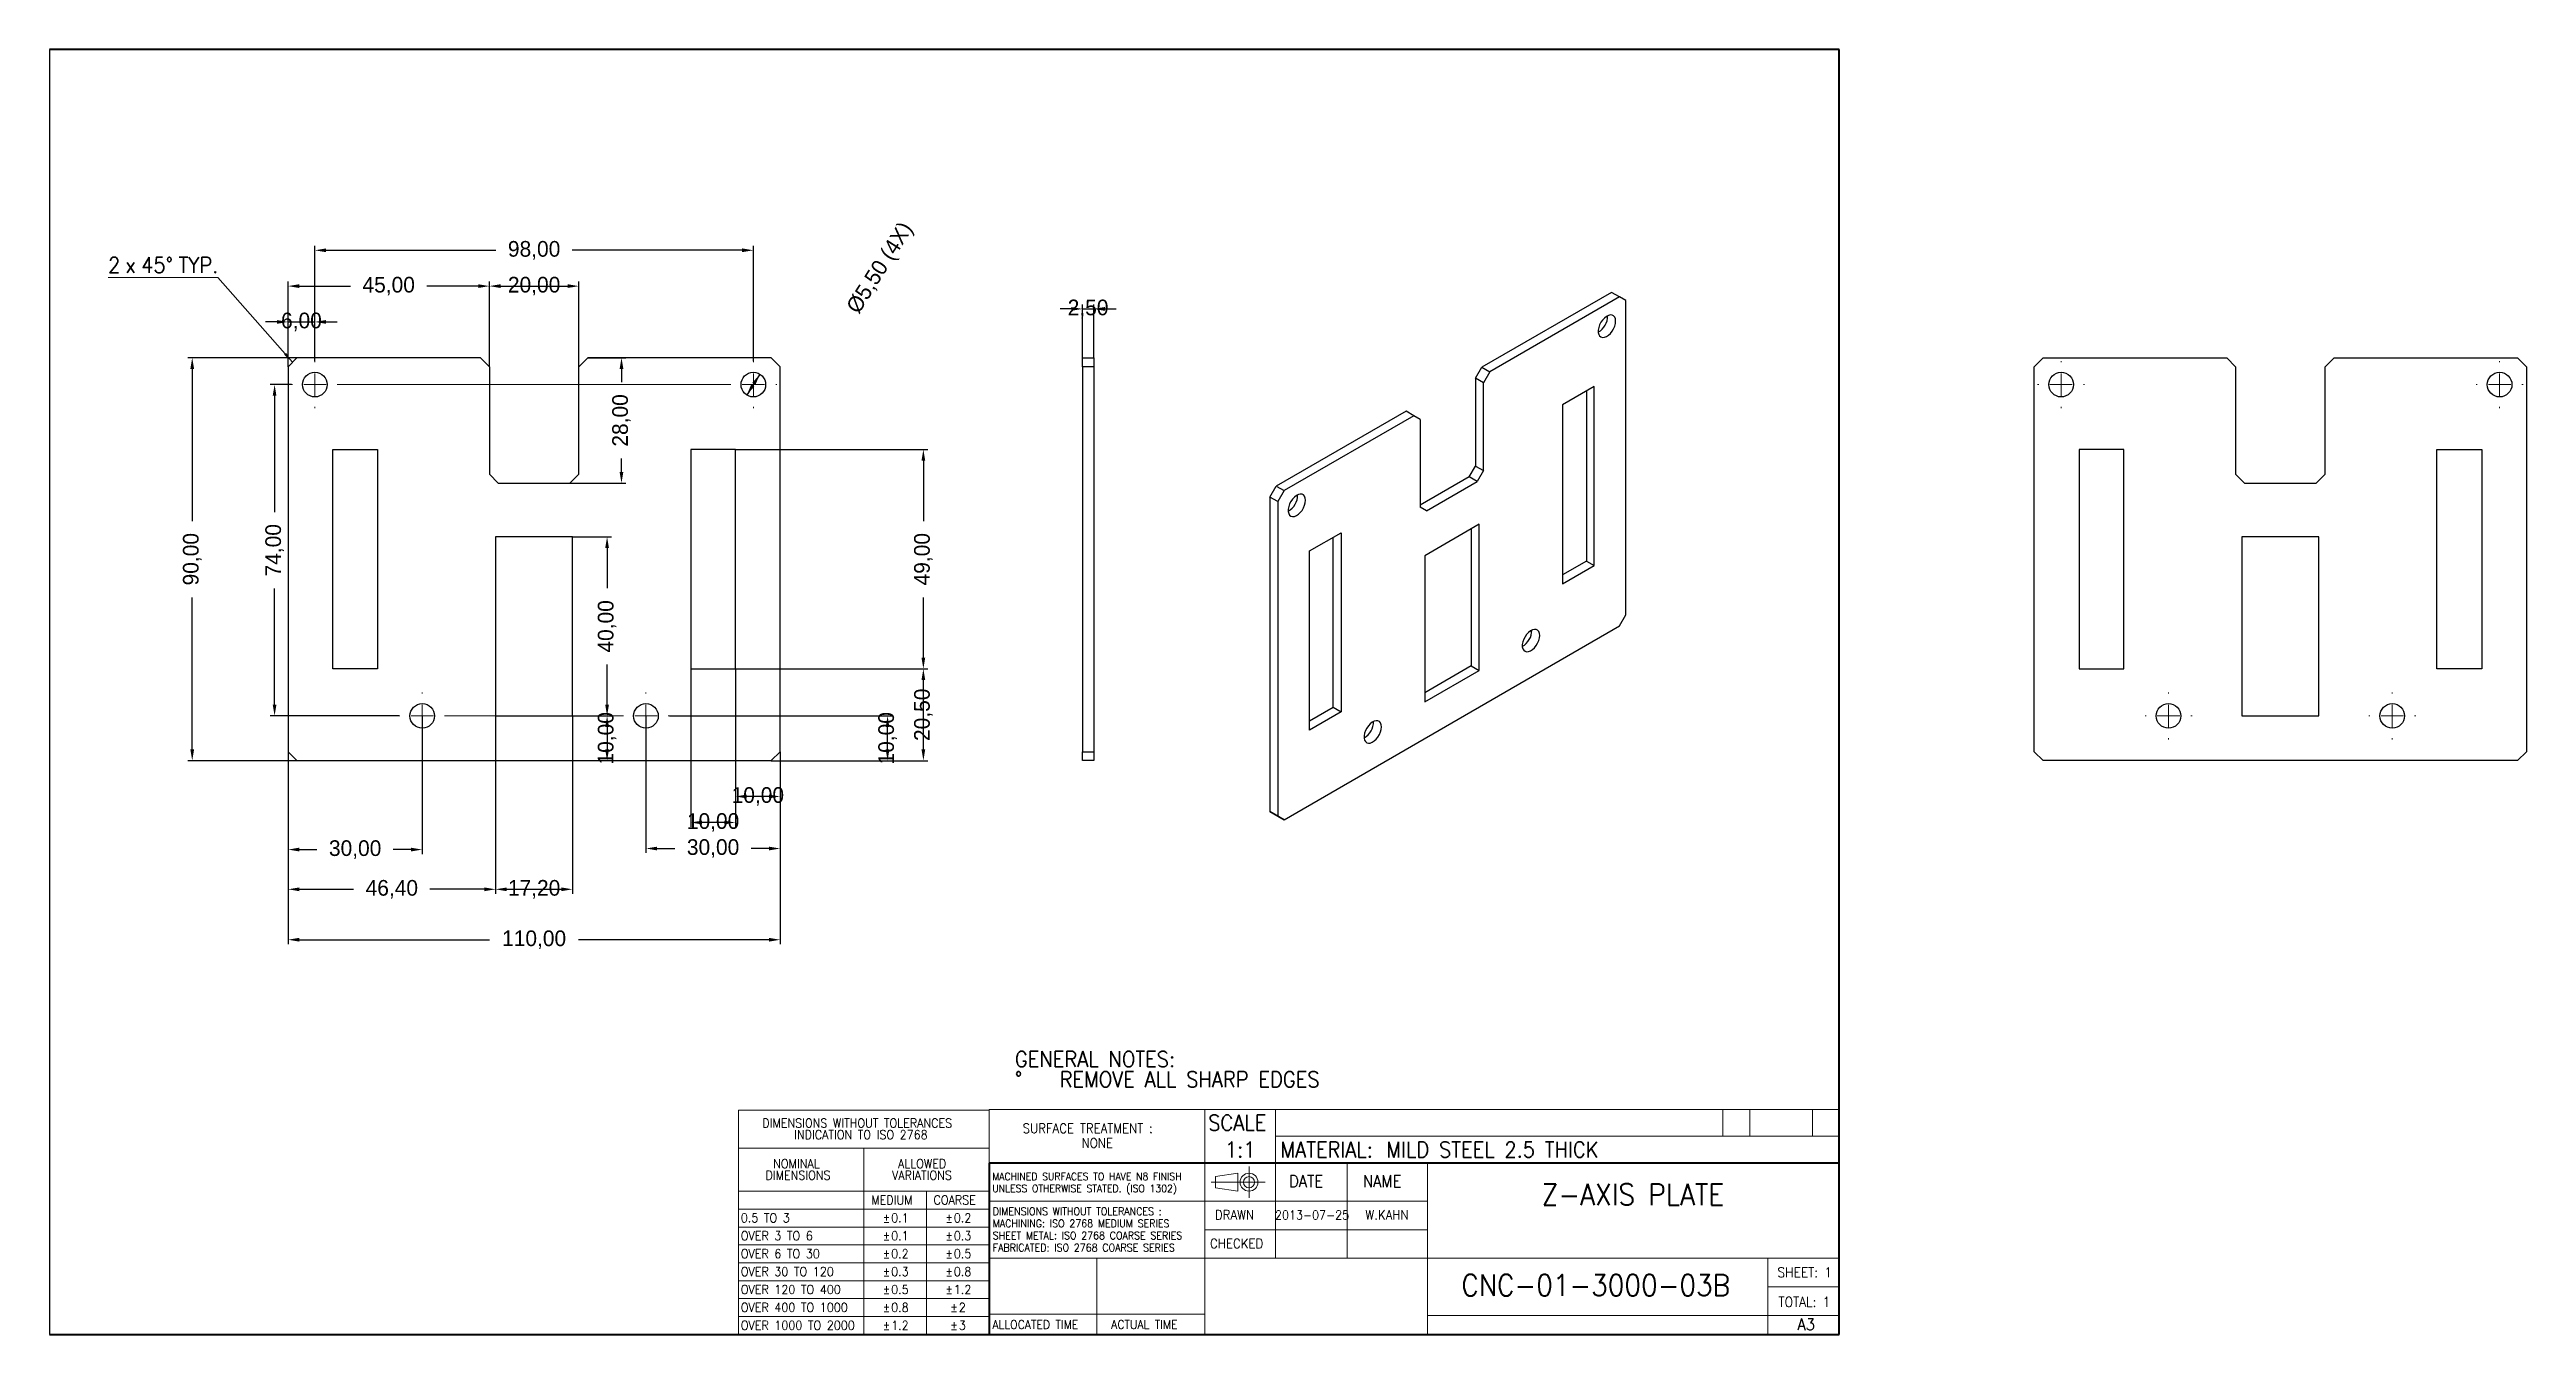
# Model space of a CAD drawing. Header units: millimetres. Extents: x 15 to 569, y 5 to 292.
import ezdxf

# ---------------------------------------------------------------- set-up
doc = ezdxf.new("R2010")
doc.units = ezdxf.units.MM
doc.header["$PDSIZE"] = -1
doc.linetypes.add('CENTERX2', pattern=[100, 64, -12, 12, -12])
doc.layers.get('0').update_dxf_attribs({"true_color": 0xffffff})
doc.layers.get('Defpoints').update_dxf_attribs({"true_color": 0xffffff})
doc.styles.add('textstyle0', font='standard')
doc.styles.add('textstyle1', font='standard')
doc.styles.add('textstyle10', font='standard')
doc.styles.add('textstyle11', font='standard')
doc.styles.add('textstyle12', font='standard')
doc.styles.add('textstyle13', font='standard')
doc.styles.add('textstyle14', font='standard')
doc.styles.add('textstyle15', font='standard')
doc.styles.add('textstyle16', font='standard')
doc.styles.add('textstyle17', font='standard')
doc.styles.add('textstyle18', font='standard')
doc.styles.add('textstyle19', font='standard')
doc.styles.add('textstyle2', font='standard')
doc.styles.add('textstyle20', font='standard')
doc.styles.add('textstyle21', font='standard')
doc.styles.add('textstyle22', font='standard')
doc.styles.add('textstyle23', font='standard')
doc.styles.add('textstyle24', font='standard')
doc.styles.add('textstyle25', font='standard')
doc.styles.add('textstyle26', font='standard')
doc.styles.add('textstyle27', font='standard')
doc.styles.add('textstyle28', font='standard')
doc.styles.add('textstyle29', font='standard')
doc.styles.add('textstyle3', font='standard')
doc.styles.add('textstyle30', font='standard')
doc.styles.add('textstyle31', font='standard')
doc.styles.add('textstyle32', font='standard')
doc.styles.add('textstyle33', font='standard')
doc.styles.add('textstyle34', font='standard')
doc.styles.add('textstyle35', font='standard')
doc.styles.add('textstyle36', font='standard')
doc.styles.add('textstyle37', font='standard')
doc.styles.add('textstyle38', font='standard')
doc.styles.add('textstyle39', font='standard')
doc.styles.add('textstyle4', font='standard')
doc.styles.add('textstyle40', font='standard')
doc.styles.add('textstyle41', font='standard')
doc.styles.add('textstyle42', font='standard')
doc.styles.add('textstyle43', font='standard')
doc.styles.add('textstyle44', font='standard')
doc.styles.add('textstyle45', font='standard')
doc.styles.add('textstyle46', font='standard')
doc.styles.add('textstyle47', font='standard')
doc.styles.add('textstyle48', font='standard')
doc.styles.add('textstyle49', font='standard')
doc.styles.add('textstyle5', font='standard')
doc.styles.add('textstyle50', font='standard')
doc.styles.add('textstyle51', font='standard')
doc.styles.add('textstyle6', font='standard')
doc.styles.add('textstyle7', font='standard')
doc.styles.add('textstyle74', font='standard')
doc.styles.add('textstyle75', font='standard')
doc.styles.add('textstyle76', font='standard')
doc.styles.add('textstyle77', font='standard')
doc.styles.add('textstyle79', font='standard')
doc.styles.add('textstyle8', font='standard')
doc.styles.add('textstyle80', font='standard')
doc.styles.add('textstyle81', font='standard')
doc.styles.add('textstyle82', font='standard')
doc.styles.add('textstyle83', font='standard')
doc.styles.add('textstyle84', font='standard')
doc.styles.add('textstyle85', font='standard')
doc.styles.add('textstyle86', font='standard')
doc.styles.add('textstyle87', font='standard')
doc.styles.add('textstyle88', font='standard')
doc.styles.add('textstyle89', font='standard')
doc.styles.add('textstyle9', font='standard')
doc.styles.add('textstyle90', font='standard')
doc.styles.add('textstyle91', font='standard')
doc.styles.add('textstyle92', font='standard')
doc.styles.add('textstyle93', font='standard')
doc.styles.add('textstyle94', font='standard')
doc.styles.add('textstyle95', font='standard')
doc.styles.add('textstyle96', font='standard')
doc.styles.add('textstyle97', font='standard')
doc.dimstyles.new('QCADDimStyle', dxfattribs={"dimtxt": 3.5, "dimasz": 2.5, "dimexe": 1, "dimexo": 0, "dimgap": 1.524, "dimtad": 1, "dimtoh": 1, "dimdec": 4, "dimzin": 0, "dimdsep": 46, "dimtxsty": 'Standard', "dimcen": 0.09, "dimadec": 0, "dimazin": 0, "dimtfac": 1, "dimtdec": 4, "dimtofl": 0, "dimtmove": 0, "dimatfit": 3, "dimfxl": 1, "dimtolj": 1, "dimtzin": 0, "dimarcsym": 0})

msp = doc.modelspace()

# ---------------------------------------------------------------- texts
at = {"color": 7, "linetype": 'Continuous', "lineweight": 0, "true_color": 0xffffff}
for s, insert, char_height, attachment_point, style in [('SURFACE TREATMENT :', (232.49, 52.102), 2.11667, 1, 'textstyle97'), ('SCALE', (273.965, 54.021), 3.5, 1, 'textstyle83'), ('NONE', (249.163, 48.826), 2.1167, 2, 'textstyle94'), ('1:1', (281.125, 48.044), 3.5, 2, 'textstyle91'), ('MATERIAL:', (290.118, 48.056), 3.5, 1, 'textstyle96'), ('MILD STEEL 2.5 THICK', (313.784, 48.048), 3.5, 1, 'textstyle90'), ('DATE', (292.024, 40.568), 2.6458, 1, 'textstyle79'), ('NAME', (308.538, 40.546), 2.6458, 1, 'textstyle80'), ('Z-AXIS PLATE', (368.882, 38.613), 4.7625, 2, 'textstyle85'), ('DRAWN', (275.456, 32.779), 2.1167, 1, 'textstyle81'), ('2013-07-25', (297.17, 32.669), 2, 2, 'textstyle86'), ('W.KAHN', (313.914, 32.761), 2.1167, 2, 'textstyle89'), ('CHECKED', (274.363, 26.373), 2.1167, 1, 'textstyle82'), ('CNC-01-3000-03B', (360.573, 18.383), 4.7625, 2, 'textstyle84'), ('SHEET: 1', (407.28, 19.981), 2.2, 2, 'textstyle87'), ('TOTAL: 1', (407.198, 13.37), 2.2, 2, 'textstyle95'), ('ALLOCATED TIME', (225.739, 8.178), 1.95, 1, 'textstyle92'), ('ACTUAL TIME', (252.275, 8.186), 1.95, 1, 'textstyle93'), ('A3', (407.62, 8.588), 2.6458, 2, 'textstyle88')]:
    msp.add_mtext(s, dxfattribs=dict(at, insert=insert, char_height=char_height, attachment_point=attachment_point, style=style))

# ---------------------------------------------------------------- blocks, each defined once
blk = doc.blocks.new('SW_NOTE_0')
at = {"color": 0, "linetype": 'Continuous', "lineweight": 0, "char_height": 3.5, "attachment_point": 1}
for s, insert, style in [('GENERAL NOTES:', (0, 4.51), 'textstyle0'), ('%%d', (0, -0.01), 'textstyle2'), ('REMOVE ALL SHARP EDGES', (10, -0.01), 'textstyle1')]:
    blk.add_mtext(s, dxfattribs=dict(at, insert=insert, style=style))
blk = doc.blocks.new('SW_NOTE_1')
at = {"color": 0, "linetype": 'Continuous', "lineweight": 0, "char_height": 1.7, "attachment_point": 1}
for s, insert, style in [('DIMENSIONS WITHOUT TOLERANCES :', (0, 2.19), 'textstyle3'), ('SHEET METAL: ISO 2768 COARSE SERIES', (0, -3.21), 'textstyle5'), ('MACHINING: ISO 2768 MEDIUM SERIES', (0, -0.51), 'textstyle4'), ('FABRICATED: ISO 2768 COARSE SERIES', (0, -5.91), 'textstyle6')]:
    blk.add_mtext(s, dxfattribs=dict(at, insert=insert, style=style))
blk = doc.blocks.new('SW_NOTE_2')
at = {"color": 0, "linetype": 'Continuous', "lineweight": 0, "char_height": 1.67, "attachment_point": 1}
for s, insert, style in [('MACHINED SURFACES TO HAVE N8 FINISH', (0, 2.15), 'textstyle7'), ('UNLESS OTHERWISE STATED. (ISO 1302)', (0, -0.52), 'textstyle8')]:
    blk.add_mtext(s, dxfattribs=dict(at, insert=insert, style=style))
blk = doc.blocks.new('SW_TABLEANNOTATION_0')
at = {"color": 0, "linetype": 'Continuous', "lineweight": 0}
for p, q in [((0, 0), (0, -50.13)), ((56, 0), (0, 0)), ((56, -50.13), (56, 0)), ((0, -8.5), (56, -8.5)), ((28, -8.5), (28, -50.13)), ((0, -18.12), (56, -18.12)), ((0, -22.13), (56, -22.13)), ((42, -18.12), (42, -50.13)), ((0, -26.13), (56, -26.13)), ((0, -30.13), (56, -30.13)), ((0, -34.12), (56, -34.12)), ((0, -38.13), (56, -38.13)), ((0, -42.13), (56, -42.13)), ((0, -46.13), (56, -46.13)), ((0, -50.13), (56, -50.13))]:
    blk.add_line(p, q, dxfattribs=at)
at = {"color": 0, "linetype": 'Continuous', "lineweight": 0, "char_height": 2, "attachment_point": 1}
for s, insert, style in [('DIMENSIONS WITHOUT TOLERANCES', (5.31, -1.92), 'textstyle9'), ('INDICATION TO ISO 2768', (12.42, -4.51), 'textstyle10'), ('NOMINAL', (7.74, -10.99), 'textstyle11'), ('ALLOWED', (35.64, -10.99), 'textstyle13'), ('DIMENSIONS', (6.01, -13.57), 'textstyle12'), ('VARIATIONS', (34.3, -13.57), 'textstyle14'), ('MEDIUM', (29.67, -19.09), 'textstyle15'), ('COARSE', (43.58, -19.09), 'textstyle16'), ('0.5 TO 3', (0.5, -23.09), 'textstyle17'), ('OVER 3 TO 6', (0.5, -27.09), 'textstyle22'), ('%%p', (32.2, -23.09), 'textstyle18'), ('%%p', (32.2, -27.09), 'textstyle23'), ('0.1', (34.11, -23.09), 'textstyle19'), ('0.1', (34.11, -27.09), 'textstyle24'), ('%%p', (46.2, -23.09), 'textstyle20'), ('%%p', (46.2, -27.09), 'textstyle25'), ('0.2', (48.11, -23.09), 'textstyle21'), ('0.3', (48.11, -27.09), 'textstyle26'), ('OVER 6 TO 30', (0.5, -31.09), 'textstyle27'), ('%%p', (32.2, -31.09), 'textstyle28'), ('0.2', (34.11, -31.09), 'textstyle29'), ('%%p', (46.2, -31.09), 'textstyle30'), ('0.5', (48.11, -31.09), 'textstyle31'), ('OVER 30 TO 120', (0.5, -35.09), 'textstyle32'), ('%%p', (32.2, -35.09), 'textstyle33'), ('0.3', (34.11, -35.09), 'textstyle34'), ('%%p', (46.2, -35.09), 'textstyle35'), ('0.8', (48.11, -35.09), 'textstyle36'), ('OVER 120 TO 400', (0.5, -39.09), 'textstyle37'), ('OVER 400 TO 1000', (0.5, -43.09), 'textstyle42'), ('%%p', (32.2, -39.09), 'textstyle38'), ('%%p', (32.2, -43.09), 'textstyle43'), ('0.5', (34.11, -39.09), 'textstyle39'), ('0.8', (34.11, -43.09), 'textstyle44'), ('%%p', (46.2, -39.09), 'textstyle40'), ('%%p', (47.31, -43.09), 'textstyle45'), ('1.2', (48.11, -39.09), 'textstyle41'), ('2', (49.21, -43.09), 'textstyle46'), ('OVER 1000 TO 2000', (0.5, -47.09), 'textstyle47'), ('%%p', (32.2, -47.09), 'textstyle48'), ('1.2', (34.11, -47.09), 'textstyle49'), ('%%p', (47.31, -47.09), 'textstyle50'), ('3', (49.21, -47.09), 'textstyle51')]:
    blk.add_mtext(s, dxfattribs=dict(at, insert=insert, style=style))
blk = doc.blocks.new('*D36')
at = {"color": 0, "linetype": 'Continuous', "lineweight": -2}
for p, q in [((68.3, 135.16), (68.3, 92.16)), ((178.3, 135.16), (178.3, 92.16)), ((70.8, 93.16), (113.36, 93.16)), ((175.8, 93.16), (133.24, 93.16))]:
    blk.add_line(p, q, dxfattribs=at)
at = {"color": 0}
for points in [[(70.8, 93.58), (70.8, 92.75), (68.3, 93.16)], [(175.8, 92.75), (175.8, 93.58), (178.3, 93.16)]]:
    blk.add_solid(points, dxfattribs=at)
at = {"layer": 'Defpoints', "color": 0}
for p in [(68.3, 135.16), (178.3, 135.16), (68.3, 93.16)]:
    blk.add_point(p, dxfattribs=at)
at = {"color": 0, "lineweight": 0, "insert": (123.3, 93.16), "char_height": 3.5, "attachment_point": 5}
blk.add_mtext('110,00', dxfattribs=at)
blk = doc.blocks.new('*D37')
at = {"color": 0, "linetype": 'Continuous', "lineweight": -2}
for p, q in [((70.3, 223.16), (45.89, 223.16)), ((46.89, 220.66), (46.89, 186.69)), ((46.89, 135.66), (46.89, 169.64)), ((70.3, 133.16), (45.89, 133.16))]:
    blk.add_line(p, q, dxfattribs=at)
at = {"color": 0}
for points in [[(47.31, 220.66), (46.47, 220.66), (46.89, 223.16)], [(46.47, 135.66), (47.31, 135.66), (46.89, 133.16)]]:
    blk.add_solid(points, dxfattribs=at)
at = {"layer": 'Defpoints', "color": 0}
for p in [(46.89, 223.16), (70.3, 223.16), (70.3, 133.16)]:
    blk.add_point(p, dxfattribs=at)
at = {"color": 0, "lineweight": 0, "insert": (46.89, 178.16), "char_height": 3.5, "attachment_point": 5, "rotation": 90}
blk.add_mtext('90,00', dxfattribs=at)
blk = doc.blocks.new('*D38')
at = {"color": 0, "linetype": 'Continuous', "lineweight": -2}
for p, q in [((153.55, 143.16), (203.3, 143.16)), ((202.3, 135.66), (202.3, 140.66)), ((176.3, 133.16), (203.3, 133.16))]:
    blk.add_line(p, q, dxfattribs=at)
at = {"color": 0}
for points in [[(202.71, 140.66), (201.88, 140.66), (202.3, 143.16)], [(201.88, 135.66), (202.71, 135.66), (202.3, 133.16)]]:
    blk.add_solid(points, dxfattribs=at)
at = {"layer": 'Defpoints', "color": 0}
for p in [(153.55, 143.16), (202.3, 143.16), (176.3, 133.16)]:
    blk.add_point(p, dxfattribs=at)
at = {"color": 0, "lineweight": 0, "insert": (202.3, 138.16), "char_height": 3.5, "attachment_point": 5, "rotation": 90}
blk.add_mtext('10,00', dxfattribs=at)
blk = doc.blocks.new('*D39')
at = {"color": 0, "linetype": 'Continuous', "lineweight": -2}
for p, q in [((131.9, 143.16), (140.61, 143.16)), ((139.61, 140.66), (139.61, 135.66)), ((176.3, 133.16), (138.61, 133.16))]:
    blk.add_line(p, q, dxfattribs=at)
at = {"color": 0}
for points in [[(140.03, 140.66), (139.19, 140.66), (139.61, 143.16)], [(139.19, 135.66), (140.03, 135.66), (139.61, 133.16)]]:
    blk.add_solid(points, dxfattribs=at)
at = {"layer": 'Defpoints', "color": 0}
for p in [(131.9, 143.16), (139.61, 133.16), (176.3, 133.16)]:
    blk.add_point(p, dxfattribs=at)
at = {"color": 0, "lineweight": 0, "insert": (139.61, 138.16), "char_height": 3.5, "attachment_point": 5, "rotation": 90}
blk.add_mtext('10,00', dxfattribs=at)
blk = doc.blocks.new('*D40')
at = {"color": 0, "linetype": 'Continuous', "lineweight": -2}
for p, q in [((131.9, 183.16), (140.61, 183.16)), ((139.61, 180.66), (139.61, 171.69)), ((139.61, 145.66), (139.61, 154.64)), ((131.9, 143.16), (140.61, 143.16))]:
    blk.add_line(p, q, dxfattribs=at)
at = {"color": 0}
for points in [[(140.03, 180.66), (139.19, 180.66), (139.61, 183.16)], [(139.19, 145.66), (140.03, 145.66), (139.61, 143.16)]]:
    blk.add_solid(points, dxfattribs=at)
at = {"layer": 'Defpoints', "color": 0}
for p in [(131.9, 183.16), (139.61, 183.16), (131.9, 143.16)]:
    blk.add_point(p, dxfattribs=at)
at = {"color": 0, "lineweight": 0, "insert": (139.61, 163.16), "char_height": 3.5, "attachment_point": 5, "rotation": 90}
blk.add_mtext('40,00', dxfattribs=at)
blk = doc.blocks.new('*D41')
at = {"color": 0, "linetype": 'Continuous', "lineweight": -2}
for p, q in [((168.3, 153.66), (211.3, 153.66)), ((210.3, 135.66), (210.3, 151.16)), ((176.3, 133.16), (211.3, 133.16))]:
    blk.add_line(p, q, dxfattribs=at)
at = {"color": 0}
for points in [[(210.71, 151.16), (209.88, 151.16), (210.3, 153.66)], [(209.88, 135.66), (210.71, 135.66), (210.3, 133.16)]]:
    blk.add_solid(points, dxfattribs=at)
at = {"layer": 'Defpoints', "color": 0}
for p in [(168.3, 153.66), (210.3, 153.66), (176.3, 133.16)]:
    blk.add_point(p, dxfattribs=at)
at = {"color": 0, "lineweight": 0, "insert": (210.3, 143.41), "char_height": 3.5, "attachment_point": 5, "rotation": 90}
blk.add_mtext('20,50', dxfattribs=at)
blk = doc.blocks.new('*D42')
at = {"color": 0, "linetype": 'Continuous', "lineweight": -2}
for p, q in [((168.3, 202.66), (211.3, 202.66)), ((210.3, 200.16), (210.3, 186.69)), ((210.3, 156.16), (210.3, 169.64)), ((168.3, 153.66), (211.3, 153.66))]:
    blk.add_line(p, q, dxfattribs=at)
at = {"color": 0}
for points in [[(210.71, 200.16), (209.88, 200.16), (210.3, 202.66)], [(209.88, 156.16), (210.71, 156.16), (210.3, 153.66)]]:
    blk.add_solid(points, dxfattribs=at)
at = {"layer": 'Defpoints', "color": 0}
for p in [(168.3, 202.66), (210.3, 202.66), (168.3, 153.66)]:
    blk.add_point(p, dxfattribs=at)
at = {"color": 0, "lineweight": 0, "insert": (210.3, 178.16), "char_height": 3.5, "attachment_point": 5, "rotation": 90}
blk.add_mtext('49,00', dxfattribs=at)
blk = doc.blocks.new('*D43')
at = {"color": 0, "linetype": 'Continuous', "lineweight": -2}
for p, q in [((69.05, 217.16), (64.3, 217.16)), ((65.3, 214.66), (65.3, 188.69)), ((65.3, 145.66), (65.3, 171.64)), ((93.05, 143.16), (64.3, 143.16))]:
    blk.add_line(p, q, dxfattribs=at)
at = {"color": 0}
for points in [[(65.71, 214.66), (64.88, 214.66), (65.3, 217.16)], [(64.88, 145.66), (65.71, 145.66), (65.3, 143.16)]]:
    blk.add_solid(points, dxfattribs=at)
at = {"layer": 'Defpoints', "color": 0}
for p in [(69.05, 217.16), (65.3, 143.16), (93.05, 143.16)]:
    blk.add_point(p, dxfattribs=at)
at = {"color": 0, "lineweight": 0, "insert": (65.3, 180.16), "char_height": 3.5, "attachment_point": 5, "rotation": 90}
blk.add_mtext('74,00', dxfattribs=at)
blk = doc.blocks.new('*D44')
at = {"color": 0, "linetype": 'Continuous', "lineweight": -2}
for p, q in [((74.3, 222.41), (74.3, 248.16)), ((76.8, 247.16), (114.77, 247.16)), ((169.8, 247.16), (131.82, 247.16)), ((172.3, 222.41), (172.3, 248.16))]:
    blk.add_line(p, q, dxfattribs=at)
at = {"color": 0}
for points in [[(76.8, 247.58), (76.8, 246.75), (74.3, 247.16)], [(169.8, 246.75), (169.8, 247.58), (172.3, 247.16)]]:
    blk.add_solid(points, dxfattribs=at)
at = {"layer": 'Defpoints', "color": 0}
for p in [(172.3, 247.16), (74.3, 222.41), (172.3, 222.41)]:
    blk.add_point(p, dxfattribs=at)
at = {"color": 0, "lineweight": 0, "insert": (123.3, 247.16), "char_height": 3.5, "attachment_point": 5}
blk.add_mtext('98,00', dxfattribs=at)
blk = doc.blocks.new('*D45')
at = {"color": 0, "linetype": 'Continuous', "lineweight": -2}
for p, q in [((65.8, 231.16), (63.3, 231.16)), ((68.3, 221.16), (68.3, 232.16)), ((68.3, 231.16), (74.3, 231.16)), ((74.3, 222.41), (74.3, 232.16)), ((76.8, 231.16), (79.3, 231.16))]:
    blk.add_line(p, q, dxfattribs=at)
at = {"color": 0}
for points in [[(65.8, 230.75), (65.8, 231.58), (68.3, 231.16)], [(76.8, 231.58), (76.8, 230.75), (74.3, 231.16)]]:
    blk.add_solid(points, dxfattribs=at)
at = {"layer": 'Defpoints', "color": 0}
for p in [(74.3, 231.16), (74.3, 222.41), (68.3, 221.16)]:
    blk.add_point(p, dxfattribs=at)
at = {"color": 0, "lineweight": 0, "insert": (71.3, 231.16), "char_height": 3.5, "attachment_point": 5}
blk.add_mtext('6,00', dxfattribs=at)
blk = doc.blocks.new('*D46')
at = {"color": 0, "linetype": 'Continuous', "lineweight": -2}
for p, q in [((173.77, 219.49), (170.83, 214.84)), ((172.16, 216.95), (172.43, 217.37))]:
    blk.add_line(p, q, dxfattribs=at)
at = {"color": 0}
for points in [[(171.81, 217.17), (172.52, 216.73), (170.83, 214.84)], [(172.78, 217.15), (172.08, 217.6), (173.77, 219.49)]]:
    blk.add_solid(points, dxfattribs=at)
at = {"layer": 'Defpoints', "color": 0}
for p in [(173.77, 219.49), (170.83, 214.84)]:
    blk.add_point(p, dxfattribs=at)
at = {"color": 0, "lineweight": 0, "insert": (200.88, 243.06), "char_height": 3.5, "attachment_point": 5, "rotation": 57.6519}
blk.add_mtext('%%c5,50 (4X)', dxfattribs=at)
blk = doc.blocks.new('*D47')
at = {"color": 0, "linetype": 'Continuous', "lineweight": -2}
for p, q in [((168.3, 153.66), (168.3, 124.16)), ((178.3, 135.16), (178.3, 124.16)), ((175.8, 125.16), (170.8, 125.16))]:
    blk.add_line(p, q, dxfattribs=at)
at = {"color": 0}
for points in [[(170.8, 125.58), (170.8, 124.75), (168.3, 125.16)], [(175.8, 124.75), (175.8, 125.58), (178.3, 125.16)]]:
    blk.add_solid(points, dxfattribs=at)
at = {"layer": 'Defpoints', "color": 0}
for p in [(168.3, 153.66), (178.3, 135.16), (168.3, 125.16)]:
    blk.add_point(p, dxfattribs=at)
at = {"color": 0, "lineweight": 0, "insert": (173.3, 125.16), "char_height": 3.5, "attachment_point": 5}
blk.add_mtext('10,00', dxfattribs=at)
blk = doc.blocks.new('*D48')
at = {"color": 0, "linetype": 'Continuous', "lineweight": -2}
for p, q in [((158.3, 153.66), (158.3, 118.35)), ((168.3, 153.66), (168.3, 118.35)), ((165.8, 119.35), (160.8, 119.35))]:
    blk.add_line(p, q, dxfattribs=at)
at = {"color": 0}
for points in [[(160.8, 119.76), (160.8, 118.93), (158.3, 119.35)], [(165.8, 118.93), (165.8, 119.76), (168.3, 119.35)]]:
    blk.add_solid(points, dxfattribs=at)
at = {"layer": 'Defpoints', "color": 0}
for p in [(158.3, 153.66), (168.3, 153.66), (158.3, 119.35)]:
    blk.add_point(p, dxfattribs=at)
at = {"color": 0, "lineweight": 0, "insert": (163.3, 119.35), "char_height": 3.5, "attachment_point": 5}
blk.add_mtext('10,00', dxfattribs=at)
blk = doc.blocks.new('*D49')
at = {"color": 0, "linetype": 'Continuous', "lineweight": -2}
for p, q in [((98.3, 143.16), (98.3, 112.3)), ((68.3, 135.16), (68.3, 112.3)), ((70.8, 113.3), (74.77, 113.3)), ((95.8, 113.3), (91.82, 113.3))]:
    blk.add_line(p, q, dxfattribs=at)
at = {"color": 0}
for points in [[(70.8, 113.72), (70.8, 112.89), (68.3, 113.3)], [(95.8, 112.89), (95.8, 113.72), (98.3, 113.3)]]:
    blk.add_solid(points, dxfattribs=at)
at = {"layer": 'Defpoints', "color": 0}
for p in [(98.3, 143.16), (68.3, 135.16), (98.3, 113.3)]:
    blk.add_point(p, dxfattribs=at)
at = {"color": 0, "lineweight": 0, "insert": (83.3, 113.3), "char_height": 3.5, "attachment_point": 5}
blk.add_mtext('30,00', dxfattribs=at)
blk = doc.blocks.new('*D50')
at = {"color": 0, "linetype": 'Continuous', "lineweight": -2}
for p, q in [((148.3, 143.16), (148.3, 112.54)), ((178.3, 135.16), (178.3, 112.54)), ((150.8, 113.54), (154.77, 113.54)), ((175.8, 113.54), (171.82, 113.54))]:
    blk.add_line(p, q, dxfattribs=at)
at = {"color": 0}
for points in [[(150.8, 113.95), (150.8, 113.12), (148.3, 113.54)], [(175.8, 113.12), (175.8, 113.95), (178.3, 113.54)]]:
    blk.add_solid(points, dxfattribs=at)
at = {"layer": 'Defpoints', "color": 0}
for p in [(148.3, 143.16), (178.3, 135.16), (148.3, 113.54)]:
    blk.add_point(p, dxfattribs=at)
at = {"color": 0, "lineweight": 0, "insert": (163.3, 113.54), "char_height": 3.5, "attachment_point": 5}
blk.add_mtext('30,00', dxfattribs=at)
blk = doc.blocks.new('*D51')
at = {"color": 0, "linetype": 'Continuous', "lineweight": -2}
for p, q in [((68.3, 221.16), (68.3, 240.16)), ((70.8, 239.16), (82.27, 239.16)), ((110.8, 239.16), (99.32, 239.16)), ((113.3, 221.16), (113.3, 240.16))]:
    blk.add_line(p, q, dxfattribs=at)
at = {"color": 0}
for points in [[(70.8, 239.58), (70.8, 238.75), (68.3, 239.16)], [(110.8, 238.75), (110.8, 239.58), (113.3, 239.16)]]:
    blk.add_solid(points, dxfattribs=at)
at = {"layer": 'Defpoints', "color": 0}
for p in [(113.3, 239.16), (68.3, 221.16), (113.3, 221.16)]:
    blk.add_point(p, dxfattribs=at)
at = {"color": 0, "lineweight": 0, "insert": (90.8, 239.16), "char_height": 3.5, "attachment_point": 5}
blk.add_mtext('45,00', dxfattribs=at)
blk = doc.blocks.new('*D52')
at = {"color": 0, "linetype": 'Continuous', "lineweight": -2}
for p, q in [((113.3, 221.16), (113.3, 240.16)), ((115.8, 239.16), (130.8, 239.16)), ((133.3, 221.16), (133.3, 240.16))]:
    blk.add_line(p, q, dxfattribs=at)
at = {"color": 0}
for points in [[(115.8, 239.58), (115.8, 238.75), (113.3, 239.16)], [(130.8, 238.75), (130.8, 239.58), (133.3, 239.16)]]:
    blk.add_solid(points, dxfattribs=at)
at = {"layer": 'Defpoints', "color": 0}
for p in [(133.3, 239.16), (113.3, 221.16), (133.3, 221.16)]:
    blk.add_point(p, dxfattribs=at)
at = {"color": 0, "lineweight": 0, "insert": (123.3, 239.16), "char_height": 3.5, "attachment_point": 5}
blk.add_mtext('20,00', dxfattribs=at)
blk = doc.blocks.new('*D53')
at = {"color": 0, "linetype": 'Continuous', "lineweight": -2}
for p, q in [((135.3, 223.16), (143.83, 223.16)), ((142.83, 220.66), (142.83, 217.69)), ((142.83, 197.66), (142.83, 200.64)), ((131.3, 195.16), (143.83, 195.16))]:
    blk.add_line(p, q, dxfattribs=at)
at = {"color": 0}
for points in [[(143.25, 220.66), (142.41, 220.66), (142.83, 223.16)], [(142.41, 197.66), (143.25, 197.66), (142.83, 195.16)]]:
    blk.add_solid(points, dxfattribs=at)
at = {"layer": 'Defpoints', "color": 0}
for p in [(135.3, 223.16), (131.3, 195.16), (142.83, 195.16)]:
    blk.add_point(p, dxfattribs=at)
at = {"color": 0, "lineweight": 0, "insert": (142.83, 209.16), "char_height": 3.5, "attachment_point": 5, "rotation": 90}
blk.add_mtext('28,00', dxfattribs=at)
blk = doc.blocks.new('*D54')
at = {"color": 0, "linetype": 'Continuous', "lineweight": -2}
for p, q in [((114.7, 143.16), (114.7, 103.43)), ((68.3, 135.16), (68.3, 103.43)), ((70.8, 104.43), (82.97, 104.43)), ((112.2, 104.43), (100.02, 104.43))]:
    blk.add_line(p, q, dxfattribs=at)
at = {"color": 0}
for points in [[(70.8, 104.84), (70.8, 104.01), (68.3, 104.43)], [(112.2, 104.01), (112.2, 104.84), (114.7, 104.43)]]:
    blk.add_solid(points, dxfattribs=at)
at = {"layer": 'Defpoints', "color": 0}
for p in [(114.7, 143.16), (68.3, 135.16), (114.7, 104.43)]:
    blk.add_point(p, dxfattribs=at)
at = {"color": 0, "lineweight": 0, "insert": (91.5, 104.43), "char_height": 3.5, "attachment_point": 5}
blk.add_mtext('46,40', dxfattribs=at)
blk = doc.blocks.new('*D55')
at = {"color": 0, "linetype": 'Continuous', "lineweight": -2}
for p, q in [((114.7, 143.16), (114.7, 103.43)), ((131.9, 143.16), (131.9, 103.43)), ((117.2, 104.43), (129.4, 104.43))]:
    blk.add_line(p, q, dxfattribs=at)
at = {"color": 0}
for points in [[(117.2, 104.84), (117.2, 104.01), (114.7, 104.43)], [(129.4, 104.01), (129.4, 104.84), (131.9, 104.43)]]:
    blk.add_solid(points, dxfattribs=at)
at = {"layer": 'Defpoints', "color": 0}
for p in [(114.7, 143.16), (131.9, 143.16), (131.9, 104.43)]:
    blk.add_point(p, dxfattribs=at)
at = {"color": 0, "lineweight": 0, "insert": (123.3, 104.43), "char_height": 3.5, "attachment_point": 5}
blk.add_mtext('17,20', dxfattribs=at)
blk = doc.blocks.new('SW_CHAMFER_DIMENSION_0')
at = {"color": 0, "linetype": 'Continuous', "lineweight": 0}
for p, q in [((24.55, 0), (0, 0)), ((41.23, -18.95), (24.55, 0))]:
    blk.add_line(p, q, dxfattribs=at)
blk.add_solid([(41.23, -18.95), (39.81, -16.87), (39.34, -17.28)], dxfattribs=at)
at = {"color": 0, "linetype": 'Continuous', "lineweight": 0, "char_height": 3.5, "attachment_point": 1}
for s, insert, style in [('2', (0, 4.51, -1.4), 'textstyle74'), ('x', (3.9, 4.51, -1.4), 'textstyle75'), ('45°', (7.41, 4.51, -1.4), 'textstyle76'), ('TYP.', (15.76, 4.51, -1.4), 'textstyle77')]:
    blk.add_mtext(s, dxfattribs=dict(at, insert=insert, style=style))
blk = doc.blocks.new('SW_CENTERMARKSYMBOL_0')
at = {"color": 0, "linetype": 'Continuous', "lineweight": 0}
for p, q in [((-5, 0), (-5.25, 0)), ((0, 0), (-2.5, 0)), ((0, 5), (0, 5.25)), ((0, 0), (0, 2.5)), ((0, 0), (0, -2.5)), ((0, 0), (2.5, 0)), ((5, 0), (5.25, 0)), ((0, -5), (0, -5.25))]:
    blk.add_line(p, q, dxfattribs=at)
blk = doc.blocks.new('SW_CENTERMARKSYMBOL_1')
at = {"color": 0, "linetype": 'Continuous', "lineweight": 0}
for p, q in [((-5, 0), (-5.25, 0)), ((0, 0), (-2.5, 0)), ((0, 5), (0, 5.25)), ((0, 0), (0, 2.5)), ((0, 0), (0, -2.5)), ((0, 0), (2.5, 0)), ((5, 0), (5.25, 0)), ((0, -5), (0, -5.25))]:
    blk.add_line(p, q, dxfattribs=at)
blk = doc.blocks.new('SW_CENTERMARKSYMBOL_2')
at = {"color": 0, "linetype": 'Continuous', "lineweight": 0}
for p, q in [((-5, 0), (-5.25, 0)), ((0, 0), (-2.5, 0)), ((0, 5), (0, 5.25)), ((0, 0), (0, 2.5)), ((0, 0), (0, -2.5)), ((0, 0), (2.5, 0)), ((5, 0), (5.25, 0)), ((0, -5), (0, -5.25))]:
    blk.add_line(p, q, dxfattribs=at)
blk = doc.blocks.new('SW_CENTERMARKSYMBOL_3')
at = {"color": 0, "linetype": 'Continuous', "lineweight": 0}
for p, q in [((-5, 0), (-5.25, 0)), ((0, 0), (-2.5, 0)), ((0, 5), (0, 5.25)), ((0, 0), (0, 2.5)), ((0, 0), (0, -2.5)), ((0, 0), (2.5, 0)), ((5, 0), (5.25, 0)), ((0, -5), (0, -5.25))]:
    blk.add_line(p, q, dxfattribs=at)
blk = doc.blocks.new('SW_CENTERMARKSYMBOL_4')
at = {"color": 0, "linetype": 'Continuous', "lineweight": 0}
for p, q in [((-5, 0), (-5.25, 0)), ((0, 0), (-2.5, 0)), ((0, 5), (0, 5.25)), ((0, 0), (0, 2.5)), ((0, 0), (0, -2.5)), ((0, 0), (2.5, 0)), ((5, 0), (93, 0)), ((98, 0), (95.5, 0)), ((98, 5), (98, 5.25)), ((98, 0), (98, 2.5)), ((98, 0), (98, -2.5)), ((98, 0), (100.5, 0)), ((103, 0), (103.25, 0)), ((0, -5), (0, -5.25)), ((98, -5), (98, -5.25)), ((24, -69), (24, -68.75)), ((24, -74), (24, -71.5)), ((74, -69), (74, -68.75)), ((74, -74), (74, -71.5)), ((19, -74), (18.75, -74)), ((24, -74), (21.5, -74)), ((24, -74), (24, -76.5)), ((24, -74), (26.5, -74)), ((29, -74), (69, -74)), ((74, -74), (71.5, -74)), ((74, -74), (74, -76.5)), ((74, -74), (76.5, -74)), ((79, -74), (79.25, -74)), ((24, -79), (24, -79.25)), ((74, -79), (74, -79.25))]:
    blk.add_line(p, q, dxfattribs=at)
blk = doc.blocks.new('*D56')
at = {"color": 0, "linetype": 'Continuous', "lineweight": -2}
for p, q in [((243.36, 234.07), (240.86, 234.07)), ((245.86, 223.16), (245.86, 235.07)), ((245.86, 234.07), (248.36, 234.07)), ((248.36, 223.16), (248.36, 235.07)), ((250.86, 234.07), (253.36, 234.07))]:
    blk.add_line(p, q, dxfattribs=at)
at = {"color": 0}
for points in [[(243.36, 233.65), (243.36, 234.49), (245.86, 234.07)], [(250.86, 234.49), (250.86, 233.65), (248.36, 234.07)]]:
    blk.add_solid(points, dxfattribs=at)
at = {"layer": 'Defpoints', "color": 0}
for p in [(248.36, 234.07), (245.86, 223.16), (248.36, 223.16)]:
    blk.add_point(p, dxfattribs=at)
at = {"color": 0, "lineweight": 0, "insert": (247.11, 234.07), "char_height": 3.5, "attachment_point": 5}
blk.add_mtext('2,50', dxfattribs=at)
blk = doc.blocks.new('SW_CENTERMARKSYMBOL_5')
at = {"color": 0, "linetype": 'Continuous', "lineweight": 0}
for p, q in [((-5, 0), (-5.25, 0)), ((0, 0), (-2.5, 0)), ((0, 5), (0, 5.25)), ((0, 0), (0, 2.5)), ((0, 0), (0, -2.5)), ((0, 0), (2.5, 0)), ((5, 0), (5.25, 0)), ((0, -5), (0, -5.25))]:
    blk.add_line(p, q, dxfattribs=at)
blk = doc.blocks.new('SW_CENTERMARKSYMBOL_6')
at = {"color": 0, "linetype": 'Continuous', "lineweight": 0}
for p, q in [((-5, 0), (-5.25, 0)), ((0, 0), (-2.5, 0)), ((0, 5), (0, 5.25)), ((0, 0), (0, 2.5)), ((0, 0), (0, -2.5)), ((0, 0), (2.5, 0)), ((5, 0), (5.25, 0)), ((0, -5), (0, -5.25))]:
    blk.add_line(p, q, dxfattribs=at)
blk = doc.blocks.new('SW_CENTERMARKSYMBOL_7')
at = {"color": 0, "linetype": 'Continuous', "lineweight": 0}
for p, q in [((-5, 0), (-5.25, 0)), ((0, 0), (-2.5, 0)), ((0, 5), (0, 5.25)), ((0, 0), (0, 2.5)), ((0, 0), (0, -2.5)), ((0, 0), (2.5, 0)), ((5, 0), (5.25, 0)), ((0, -5), (0, -5.25))]:
    blk.add_line(p, q, dxfattribs=at)
blk = doc.blocks.new('SW_CENTERMARKSYMBOL_8')
at = {"color": 0, "linetype": 'Continuous', "lineweight": 0}
for p, q in [((-5, 0), (-5.25, 0)), ((0, 0), (-2.5, 0)), ((0, 5), (0, 5.25)), ((0, 0), (0, 2.5)), ((0, 0), (0, -2.5)), ((0, 0), (2.5, 0)), ((5, 0), (5.25, 0)), ((0, -5), (0, -5.25))]:
    blk.add_line(p, q, dxfattribs=at)

# ---------------------------------------------------------------- dimensions: what is measured, and where the dimension line sits
at = {"color": 7, "linetype": 'Continuous', "lineweight": 0, "true_color": 0xffffff}
for base, p1, p2, picture, middle in [((172.298, 247.162), (74.298, 222.412), (172.298, 222.412), '*D44', (123.298, 247.162)), ((113.298, 239.162), (68.298, 221.162), (113.298, 221.162), '*D51', (90.798, 239.162)), ((133.298, 239.162), (113.298, 221.162), (133.298, 221.162), '*D52', (123.298, 239.162)), ((74.298, 231.162), (68.298, 221.162), (74.298, 222.412), '*D45', (71.298, 231.162)), ((248.363, 234.069), (245.863, 223.162), (248.363, 223.162), '*D56', (247.113, 234.069)), ((158.298, 119.347), (168.298, 153.662), (158.298, 153.662), '*D48', (163.298, 119.347)), ((168.298, 125.162), (178.298, 135.162), (168.298, 153.662), '*D47', (173.298, 125.162)), ((98.298, 113.302), (68.298, 135.162), (98.298, 143.162), '*D49', (83.298, 113.302)), ((114.698, 104.426), (68.298, 135.162), (114.698, 143.162), '*D54', (91.498, 104.426)), ((131.898, 104.426), (114.698, 143.162), (131.898, 143.162), '*D55', (123.298, 104.426)), ((148.298, 113.537), (178.298, 135.162), (148.298, 143.162), '*D50', (163.298, 113.537)), ((68.298, 93.162), (178.298, 135.162), (68.298, 135.162), '*D36', (123.298, 93.162))]:
    dim = msp.add_linear_dim(base=base, p1=p1, p2=p2, dimstyle='QCADDimStyle', override={"dimtxt": 3.5, "dimasz": 2.5, "dimexe": 1, "dimexo": 0, "dimgap": 1.524, "dimtad": 1, "dimdec": 2, "dimdsep": 44, "dimcen": 2.5, "dimclrd": 0, "dimclre": 0, "dimclrt": 0, "dimadec": 4, "dimtdec": 3, "dimtofl": 1, "dimtmove": 2, "dimtolj": 0}, dxfattribs=at)
    dim.commit()
    dim.dimension.update_dxf_attribs({"geometry": picture, "text_midpoint": middle, "dimtype": 160})
dim = msp.add_diameter_dim_2p(p1=(173.769, 219.485), p2=(170.826, 214.839), text='<> (4X)', dimstyle='QCADDimStyle', override={"dimtxt": 3.5, "dimasz": 2.5, "dimexe": 1, "dimexo": 0, "dimgap": 1.524, "dimtad": 1, "dimdec": 2, "dimdsep": 44, "dimcen": 2.5, "dimclrd": 0, "dimclre": 0, "dimclrt": 0, "dimadec": 4, "dimtdec": 3, "dimtofl": 1, "dimtmove": 2, "dimtolj": 0}, dxfattribs=at)
dim.commit()
dim.dimension.update_dxf_attribs({"geometry": '*D46', "text_midpoint": (200.876, 243.057), "dimtype": 163})
for base, p1, p2, picture, middle in [((46.89, 223.162), (70.298, 133.162), (70.298, 223.162), '*D37', (46.89, 178.162)), ((142.83, 195.162), (135.298, 223.162), (131.298, 195.162), '*D53', (142.83, 209.162)), ((65.298, 143.162), (69.048, 217.162), (93.048, 143.162), '*D43', (65.298, 180.162)), ((210.298, 202.662), (168.298, 153.662), (168.298, 202.662), '*D42', (210.298, 178.162)), ((139.611, 183.162), (131.898, 143.162), (131.898, 183.162), '*D40', (139.611, 163.162)), ((210.298, 153.662), (176.298, 133.162), (168.298, 153.662), '*D41', (210.298, 143.412)), ((139.611, 133.162), (131.898, 143.162), (176.298, 133.162), '*D39', (139.611, 138.162)), ((202.298, 143.162), (176.298, 133.162), (153.548, 143.162), '*D38', (202.298, 138.162))]:
    dim = msp.add_linear_dim(base=base, p1=p1, p2=p2, angle=90, dimstyle='QCADDimStyle', override={"dimtxt": 3.5, "dimasz": 2.5, "dimexe": 1, "dimexo": 0, "dimgap": 1.524, "dimtad": 1, "dimdec": 2, "dimdsep": 44, "dimcen": 2.5, "dimclrd": 0, "dimclre": 0, "dimclrt": 0, "dimadec": 4, "dimtdec": 3, "dimtofl": 1, "dimtmove": 2, "dimtolj": 0}, dxfattribs=at)
    dim.commit()
    dim.dimension.update_dxf_attribs({"geometry": picture, "text_midpoint": middle, "dimtype": 160})

# ---------------------------------------------------------------- linework, layer by layer
at = {"color": 7, "linetype": 'Continuous', "lineweight": 40, "true_color": 0xffffff}
for p, q in [((415, 292), (15, 292)), ((415, 5), (415, 292)), ((415, 43.25), (225, 43.25)), ((225, 43.25), (225, 5)), ((15, 5), (415, 5))]:
    msp.add_line(p, q, dxfattribs=at)
at = {"color": 7, "linetype": 'Continuous', "lineweight": 30, "true_color": 0xffffff}
for p, q in [((15, 292), (15, 5)), ((364.128, 237.762), (335.136, 221.026)), ((365.895, 236.742), (336.904, 220.005)), ((365.895, 236.742), (364.128, 237.762)), ((367.31, 235.925), (365.895, 236.742)), ((367.31, 165.702), (367.31, 235.925)), ((70.298, 223.162), (68.298, 221.162)), ((111.298, 223.162), (70.298, 223.162)), ((113.298, 221.162), (111.298, 223.162)), ((135.298, 223.162), (133.298, 221.162)), ((176.298, 223.162), (135.298, 223.162)), ((178.298, 221.162), (176.298, 223.162)), ((245.863, 221.162), (245.863, 223.162)), ((245.863, 223.162), (248.363, 223.162)), ((248.363, 223.162), (248.363, 221.162)), ((460.585, 223.162), (458.585, 221.162)), ((460.585, 223.162), (501.585, 223.162)), ((503.585, 221.162), (501.585, 223.162)), ((525.585, 223.162), (523.585, 221.162)), ((525.585, 223.162), (566.585, 223.162)), ((568.585, 221.162), (566.585, 223.162)), ((68.298, 221.162), (68.298, 135.162)), ((113.298, 221.162), (113.298, 197.162)), ((133.298, 197.162), (133.298, 221.162)), ((178.298, 135.162), (178.298, 221.162)), ((248.363, 221.162), (245.863, 221.162)), ((245.863, 221.162), (245.863, 135.162)), ((248.363, 221.162), (248.363, 135.162)), ((333.722, 218.576), (335.136, 221.026)), ((335.49, 217.556), (333.722, 218.576)), ((333.722, 218.576), (333.722, 198.979)), ((335.136, 221.026), (336.904, 220.005)), ((336.904, 220.005), (335.49, 217.556)), ((335.49, 197.959), (335.49, 217.556)), ((360.239, 216.737), (353.167, 212.655)), ((360.239, 176.726), (360.239, 216.737)), ((458.585, 135.162), (458.585, 221.162)), ((503.585, 221.162), (503.585, 197.162)), ((523.585, 197.162), (523.585, 221.162)), ((568.585, 221.162), (568.585, 135.162)), ((318.166, 211.229), (289.174, 194.493)), ((319.933, 210.208), (318.166, 211.229)), ((353.167, 212.655), (353.167, 172.644)), ((358.471, 215.716), (358.471, 177.747)), ((319.933, 210.208), (290.942, 193.472)), ((321.348, 209.392), (319.933, 210.208)), ((321.348, 209.392), (321.348, 189.795)), ((78.298, 202.662), (88.298, 202.662)), ((78.298, 153.662), (78.298, 202.662)), ((88.298, 202.662), (88.298, 153.662)), ((158.298, 202.662), (158.298, 153.662)), ((168.298, 202.662), (158.298, 202.662)), ((168.298, 153.662), (168.298, 202.662)), ((478.585, 202.662), (468.585, 202.662)), ((468.585, 202.662), (468.585, 153.662)), ((478.585, 153.662), (478.585, 202.662)), ((548.585, 153.662), (548.585, 202.662)), ((548.585, 202.662), (558.585, 202.662)), ((558.585, 202.662), (558.585, 153.662)), ((115.298, 195.162), (113.298, 197.162)), ((115.298, 195.162), (131.298, 195.162)), ((133.298, 197.162), (131.298, 195.162)), ((287.76, 192.043), (289.174, 194.493)), ((289.174, 194.493), (290.942, 193.472)), ((332.308, 196.53), (321.348, 190.203)), ((322.762, 188.978), (334.076, 195.509)), ((332.308, 196.53), (333.722, 198.979)), ((334.076, 195.509), (332.308, 196.53)), ((333.722, 198.979), (335.49, 197.959)), ((335.49, 197.959), (334.076, 195.509)), ((505.585, 195.162), (503.585, 197.162)), ((505.585, 195.162), (521.585, 195.162)), ((523.585, 197.162), (521.585, 195.162)), ((289.528, 191.023), (287.76, 192.043)), ((287.76, 192.043), (287.76, 121.821)), ((290.942, 193.472), (289.528, 191.023)), ((289.528, 191.023), (289.528, 120.8)), ((322.762, 188.978), (321.348, 189.795)), ((131.898, 183.162), (114.698, 183.162)), ((114.698, 183.162), (114.698, 143.162)), ((131.898, 143.162), (131.898, 183.162)), ((296.599, 179.999), (303.67, 184.081)), ((301.902, 145.091), (301.902, 183.06)), ((303.67, 184.081), (303.67, 144.07)), ((334.5, 185.956), (322.338, 178.935)), ((332.732, 184.935), (332.732, 154.315)), ((334.5, 153.294), (334.5, 185.956)), ((522.185, 183.162), (504.985, 183.162)), ((504.985, 183.162), (504.985, 143.162)), ((522.185, 143.162), (522.185, 183.162)), ((296.599, 139.988), (296.599, 179.999)), ((322.338, 178.935), (322.338, 146.273)), ((358.471, 177.747), (353.167, 174.685)), ((358.471, 177.747), (360.239, 176.726)), ((353.167, 172.644), (360.239, 176.726)), ((290.942, 119.983), (365.895, 163.253)), ((365.895, 163.253), (367.31, 165.702)), ((88.298, 153.662), (78.298, 153.662)), ((158.298, 153.662), (168.298, 153.662)), ((332.732, 154.315), (322.338, 148.314)), ((322.338, 146.273), (334.5, 153.294)), ((332.732, 154.315), (334.5, 153.294)), ((468.585, 153.662), (478.585, 153.662)), ((558.585, 153.662), (548.585, 153.662)), ((296.599, 142.029), (301.902, 145.091)), ((303.67, 144.07), (296.599, 139.988)), ((301.902, 145.091), (303.67, 144.07)), ((114.698, 143.162), (131.898, 143.162)), ((504.985, 143.162), (522.185, 143.162)), ((68.298, 135.162), (70.298, 133.162)), ((70.298, 133.162), (176.298, 133.162)), ((176.298, 133.162), (178.298, 135.162)), ((245.863, 135.162), (248.363, 135.162)), ((245.863, 133.162), (245.863, 135.162)), ((248.363, 133.162), (245.863, 133.162)), ((248.363, 135.162), (248.363, 133.162)), ((458.585, 135.162), (460.585, 133.162)), ((566.585, 133.162), (460.585, 133.162)), ((566.585, 133.162), (568.585, 135.162)), ((287.76, 121.821), (289.528, 120.8)), ((289.174, 121.004), (287.76, 121.821)), ((290.942, 119.983), (289.174, 121.004)), ((289.528, 120.8), (290.942, 119.983))]:
    msp.add_line(p, q, dxfattribs=at)
at = {"color": 7, "linetype": 'Continuous', "lineweight": 0, "true_color": 0xffffff}
for p, q in [((273.2, 55.25), (225, 55.25)), ((225, 55.25), (225, 43.25)), ((273.2, 43.25), (273.2, 55.25)), ((273.2, 55.25), (322, 55.25)), ((289, 55.25), (289, 43.25)), ((322, 55.25), (415, 55.25)), ((389, 55.25), (389, 49.25)), ((395, 55.25), (395, 49.25)), ((409, 55.25), (409, 49.25)), ((289, 49.25), (415, 49.25)), ((225, 43.25), (225, 5)), ((273.2, 43.25), (273.2, 5)), ((275.58, 40.251), (280.58, 41.001)), ((275.58, 40.251), (275.58, 37.751)), ((280.58, 41.001), (280.58, 37.001)), ((289, 43.25), (289, 22)), ((305, 22), (305, 43.25)), ((323, 5), (323, 43.25)), ((273.2, 34.75), (225, 34.75)), ((323, 34.75), (273.2, 34.75)), ((275.58, 37.751), (280.58, 37.001)), ((323, 28.375), (273.2, 28.375)), ((273.2, 22), (225, 22)), ((249.1, 22), (249.1, 5)), ((323, 22), (273.2, 22)), ((415, 22), (323, 22)), ((399, 5), (399, 22)), ((399, 15.625), (415, 15.625)), ((225, 9.5), (273.2, 9.5)), ((415, 9.25), (323, 9.25))]:
    msp.add_line(p, q, dxfattribs=at)
at = {"color": 7, "linetype": 'CENTERX2', "lineweight": 0, "true_color": 0xffffff}
for p, q in [((274.655, 39), (286.664, 39)), ((283.08, 35.5), (283.08, 42.5))]:
    msp.add_line(p, q, dxfattribs=at)
at = {"color": 7, "linetype": 'Continuous', "lineweight": 30, "true_color": 0xffffff}
for points in [[(365.012, 231.332), (364.959, 231.82), (364.805, 232.221), (364.557, 232.513), (364.228, 232.681), (363.837, 232.716), (363.405, 232.616), (362.954, 232.386), (362.509, 232.039), (362.095, 231.593), (361.733, 231.073), (361.442, 230.506), (361.24, 229.923), (361.136, 229.355), (361.136, 228.834), (361.24, 228.387), (361.442, 228.038), (361.733, 227.806), (362.095, 227.704), (362.509, 227.736), (362.954, 227.903), (363.405, 228.193), (363.837, 228.592), (364.228, 229.079), (364.557, 229.626), (364.805, 230.205), (364.959, 230.784), (365.012, 231.332)], [(295.715, 191.328), (295.663, 191.816), (295.508, 192.217), (295.26, 192.509), (294.932, 192.677), (294.541, 192.712), (294.108, 192.612), (293.657, 192.382), (293.213, 192.035), (292.798, 191.589), (292.436, 191.069), (292.146, 190.502), (291.943, 189.919), (291.839, 189.351), (291.839, 188.83), (291.943, 188.383), (292.146, 188.034), (292.436, 187.802), (292.798, 187.7), (293.213, 187.732), (293.657, 187.899), (294.108, 188.189), (294.541, 188.588), (294.932, 189.075), (295.26, 189.622), (295.508, 190.201), (295.663, 190.78), (295.715, 191.328)], [(348.041, 161.111), (347.989, 161.599), (347.834, 162), (347.586, 162.292), (347.258, 162.46), (346.867, 162.495), (346.434, 162.395), (345.983, 162.165), (345.539, 161.818), (345.124, 161.372), (344.762, 160.852), (344.472, 160.285), (344.269, 159.702), (344.165, 159.134), (344.165, 158.613), (344.269, 158.166), (344.472, 157.817), (344.762, 157.585), (345.124, 157.483), (345.539, 157.516), (345.983, 157.682), (346.434, 157.972), (346.867, 158.371), (347.258, 158.858), (347.586, 159.405), (347.834, 159.984), (347.989, 160.563), (348.041, 161.111)], [(312.686, 140.701), (312.633, 141.189), (312.479, 141.589), (312.231, 141.882), (311.902, 142.05), (311.511, 142.085), (311.079, 141.985), (310.628, 141.755), (310.183, 141.408), (309.769, 140.962), (309.407, 140.441), (309.116, 139.875), (308.914, 139.292), (308.81, 138.724), (308.81, 138.203), (308.914, 137.756), (309.116, 137.407), (309.407, 137.175), (309.769, 137.073), (310.183, 137.105), (310.628, 137.272), (311.079, 137.562), (311.511, 137.961), (311.902, 138.448), (312.231, 138.995), (312.479, 139.574), (312.633, 140.153), (312.686, 140.701)]]:
    msp.add_lwpolyline(points, dxfattribs=at)
for centre in [(74.298, 217.162), (172.298, 217.162), (464.585, 217.162), (562.585, 217.162), (98.298, 143.162), (148.298, 143.162), (488.585, 143.162), (538.585, 143.162)]:
    msp.add_circle(centre, 2.75, dxfattribs=at)
at = {"color": 7, "linetype": 'Continuous', "lineweight": 0, "true_color": 0xffffff}
for radius in [2, 1.25]:
    msp.add_circle((283.08, 39.001), radius, dxfattribs=at)
at = {"color": 7, "linetype": 'Continuous', "lineweight": 30, "true_color": 0xffffff}
for centre, start, end in [((359.139, 232.477), 299.06959, 0.93583), ((289.842, 192.473), 299.06962, 0.93576), ((342.168, 162.256), 299.0696, 0.93575), ((306.813, 141.846), 299.0696, 0.93578)]:
    msp.add_arc(centre, 4.098, start, end, dxfattribs=at)

# ---------------------------------------------------------------- block references
at = {"color": 7, "linetype": 'Continuous', "lineweight": 0, "true_color": 0xffffff}
for name, p in [('SW_CHAMFER_DIMENSION_0', (28.071, 241.109)), ('SW_CENTERMARKSYMBOL_3', (74.298, 217.162)), ('SW_CENTERMARKSYMBOL_4', (74.298, 217.162)), ('SW_CENTERMARKSYMBOL_2', (172.298, 217.162)), ('SW_CENTERMARKSYMBOL_7', (464.585, 217.162)), ('SW_CENTERMARKSYMBOL_8', (562.585, 217.162)), ('SW_CENTERMARKSYMBOL_0', (98.298, 143.162)), ('SW_CENTERMARKSYMBOL_1', (148.298, 143.162)), ('SW_CENTERMARKSYMBOL_6', (488.585, 143.162)), ('SW_CENTERMARKSYMBOL_5', (538.585, 143.162)), ('SW_NOTE_0', (230.762, 63.73)), ('SW_TABLEANNOTATION_0', (169, 55.125)), ('SW_NOTE_2', (225.694, 38.967)), ('SW_NOTE_1', (225.8, 31.151))]:
    msp.add_blockref(name, p, dxfattribs=at)

msp.set_redraw_order([(e.dxf.handle, doc.entitydb.next_handle()) for e in msp.query("TEXT MTEXT ATTDEF DIMENSION ARC_DIMENSION")])  # texts and dimensions are drawn at this point

doc.saveas('drawing.dxf')
